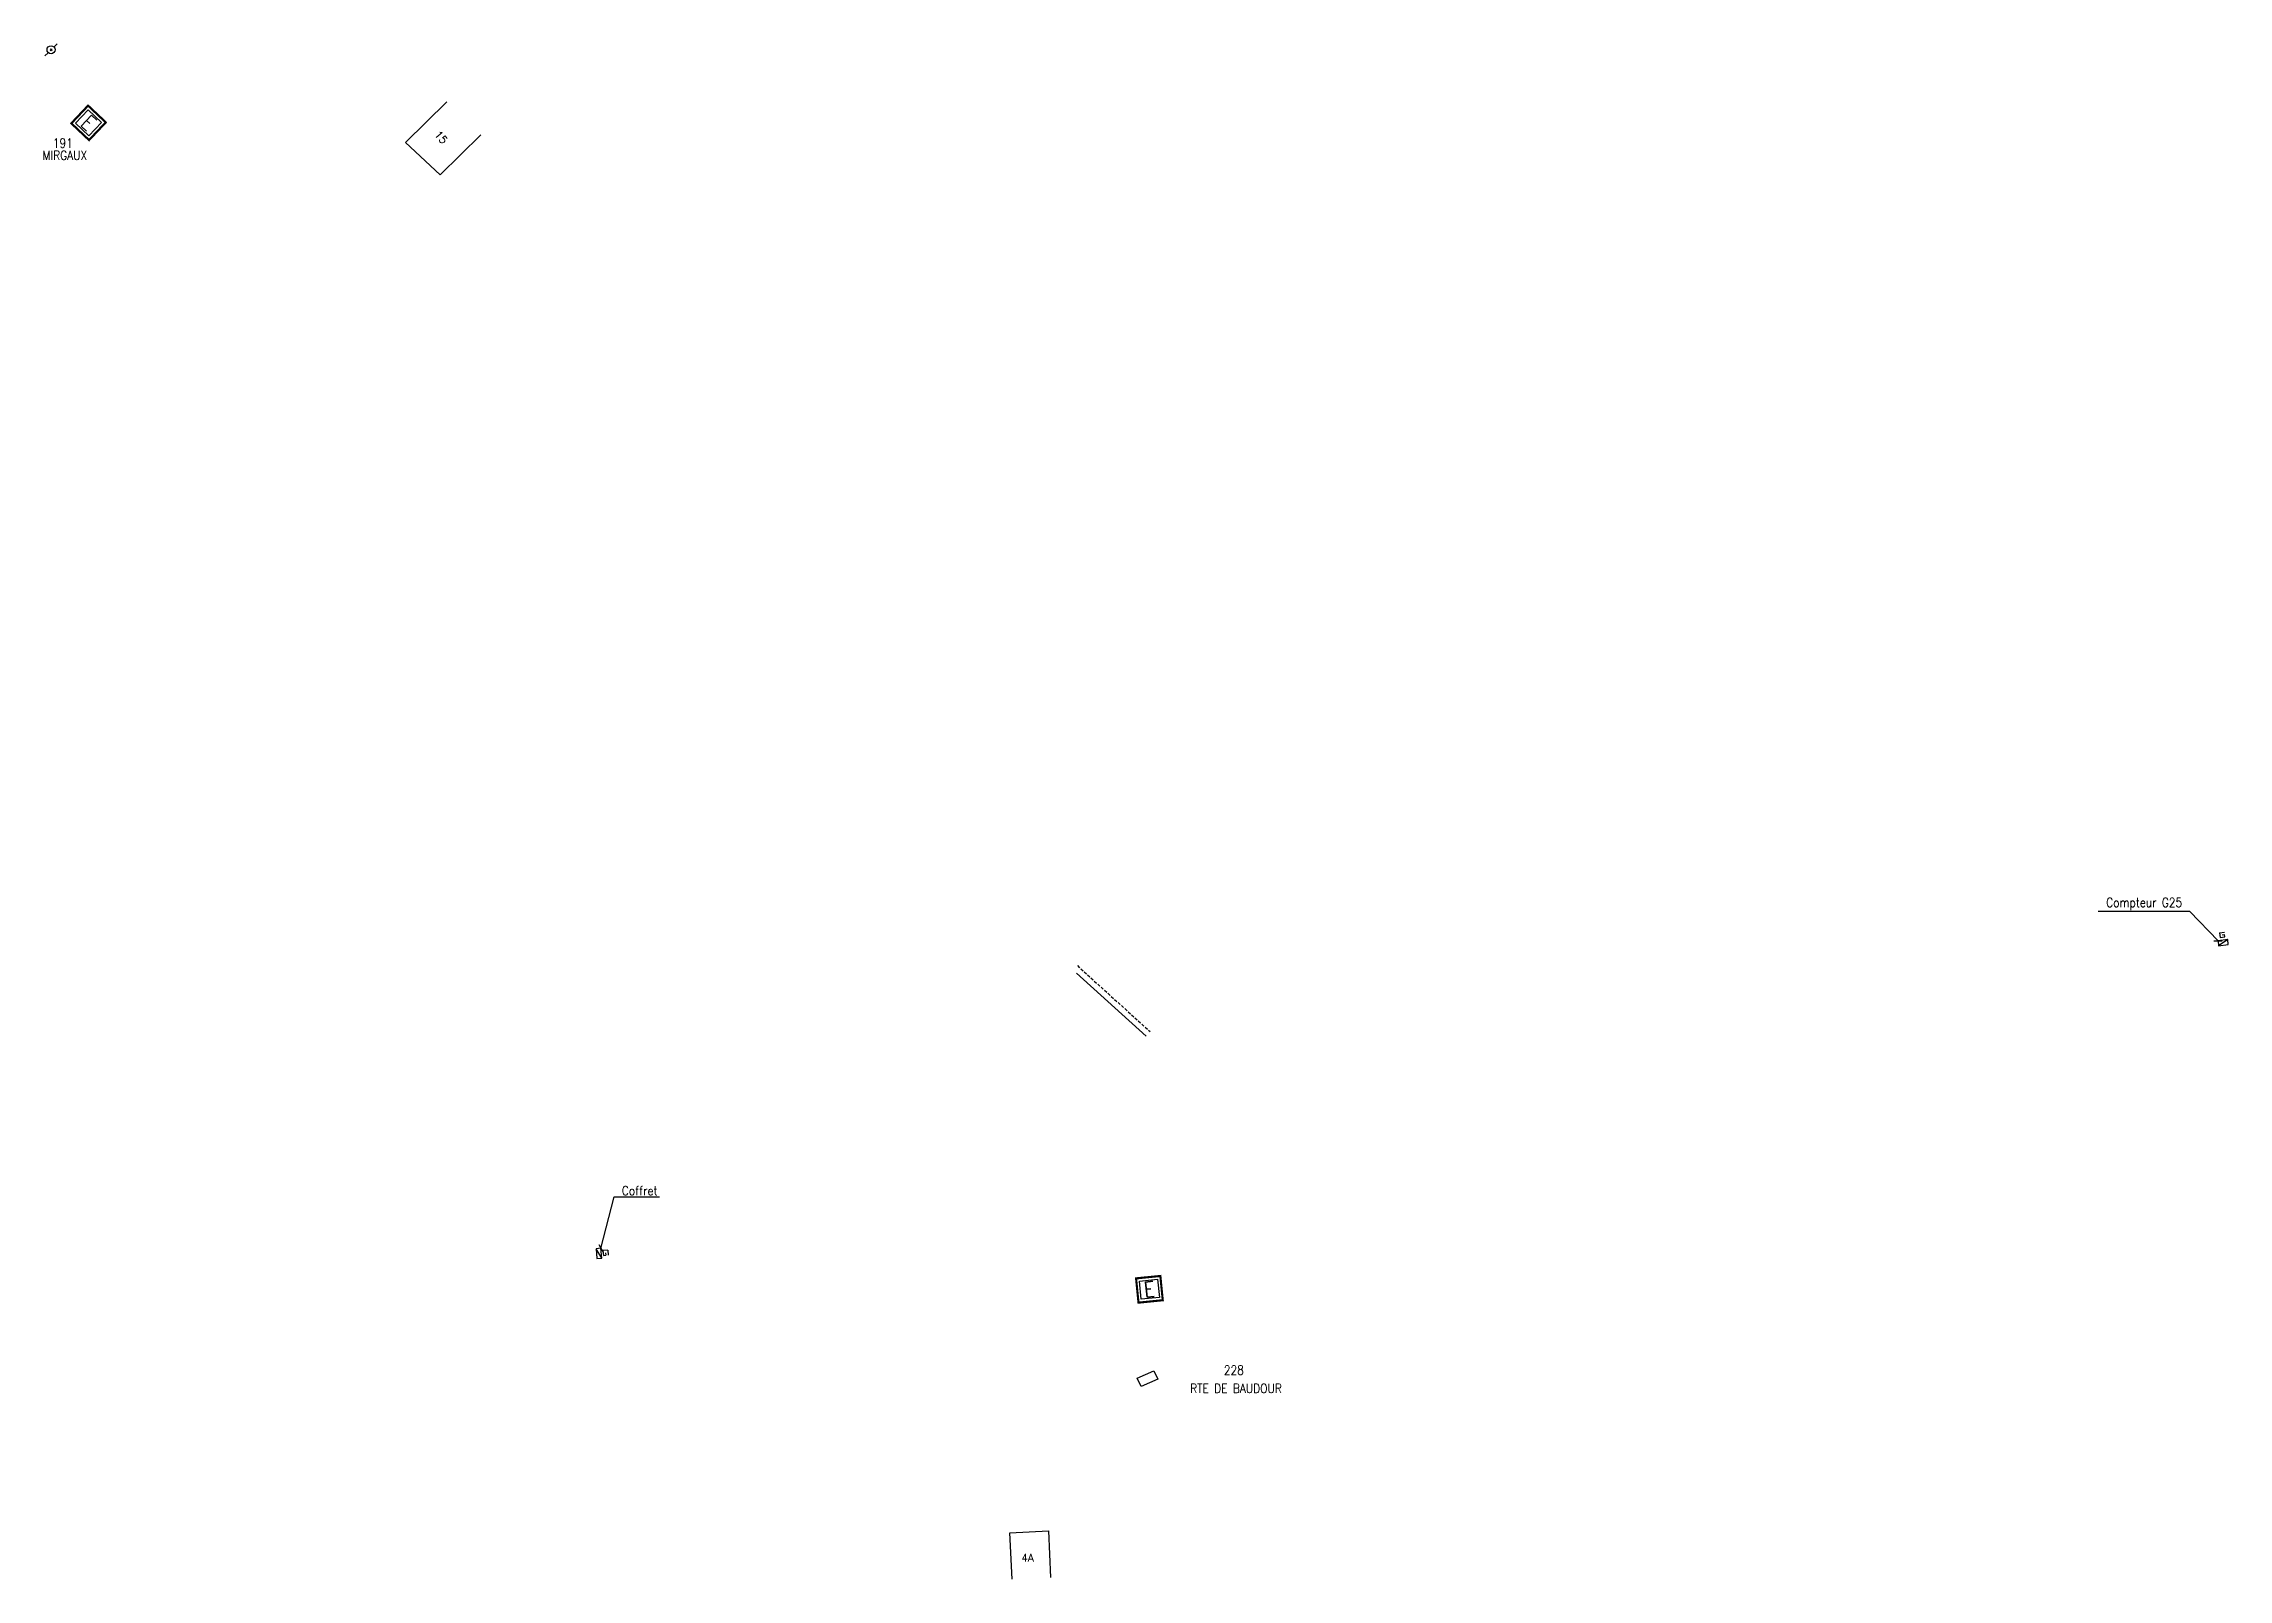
# Model space of a CAD drawing. Header units: millimetres. Extents: x 116000 to 116971, y 129059 to 129946.
# Drawn here: x 116025.6 to 116384, y 129352.3 to 129604.2 of the extents above; entities that cross this region are included whole.
import ezdxf
from ezdxf.enums import TextEntityAlignment as Align

# ---------------------------------------------------------------- set-up
doc = ezdxf.new("R2010")
doc.units = ezdxf.units.MM
doc.linetypes.add('DASHED', pattern=[0.75, 0.5, -0.25])
doc.layers.get('0').update_dxf_attribs({"linetype": 'CONTINUOUS'})
for name, color, linetype in [('M_200', 7, 'CONTINUOUS'), ('O_200', 7, 'CONTINUOUS'), ('W0100', 7, 'CONTINUOUS'), ('W0112', 1, 'DASHED'), ('W0310', 3, 'CONTINUOUS'), ('W0432', 7, 'CONTINUOUS'), ('W0473', 7, 'CONTINUOUS'), ('W0991', 7, 'CONTINUOUS')]:
    doc.layers.add(name, color=color, linetype=linetype)
doc.styles.add('M_ROMANS', font='ROMANS.shx', dxfattribs={"width": 0.75})
doc.styles.get("Standard").update_dxf_attribs({"font": 'romans.shx', "width": 0.85})
doc.dimstyles.get("Standard").update_dxf_attribs({"dimtxt": 1.5, "dimasz": 1, "dimexe": 1.25, "dimexo": 0.625, "dimgap": 0.25, "dimtad": 2, "dimzin": 0, "dimdsep": 46, "dimtxsty": 'Standard', "dimblk1": 'OBLIQUE', "dimblk2": 'OBLIQUE', "dimsah": 1, "dimcen": -0.5, "dimse1": 1, "dimse2": 1, "dimadec": 0, "dimazin": 0, "dimtfac": 1, "dimtofl": 0, "dimtmove": 2, "dimatfit": 3, "dimldrblk": 'OBLIQUE', "dimfxl": 0, "dimtolj": 1, "dimtzin": 0, "dimarcsym": 0})

msp = doc.modelspace()

# ---------------------------------------------------------------- texts
at = {"layer": 'W0432', "color": 252, "linetype": 'Continuous', "char_height": 1.5}
for s, insert, attachment_point in [('\\A1;Compteur G25', (116376.41, 129462.04), 9), ('\\A1;Coffret', (116120.46, 129415.26), 7)]:
    msp.add_mtext(s, dxfattribs=dict(at, insert=insert, attachment_point=attachment_point))
at = {"layer": 'W0991', "linetype": 'Continuous'}
msp.add_text('15', height=1.25, rotation=311.0868, dxfattribs=at).set_placement((116089.64, 129589.21))
at = {"layer": 'W0991', "color": 252}
msp.add_text('4A', height=1.25, dxfattribs=at).set_placement((116186, 129355.17))

# ---------------------------------------------------------------- blocks, each defined once
blk = doc.blocks.new('M_200_56')
at = {"color": 0, "linetype": 'Continuous', "const_width": 0.35, "flags": 128}
blk.add_lwpolyline([(2, 2), (2, -2), (-2, -2), (-2, 2)], close=True, dxfattribs=at)
at = {"color": 0, "linetype": 'Continuous'}
blk.add_lwpolyline([(-1.5, 1.5), (1.5, 1.5), (1.5, -1.5), (-1.5, -1.5)], close=True, dxfattribs=at)
at = {"color": 0, "linetype": 'Continuous', "width": 0.85}
blk.add_text('E', height=2.5, dxfattribs=at).set_placement((0, 0), align=Align.MIDDLE_CENTER)
for tag, p in [('NUM', (0, 15.06)), ('NOM', (0, 8.65))]:
    blk.add_attdef(tag, text='', height=4, dxfattribs=at).set_placement(p, align=Align.MIDDLE)
at = {"color": 0, "linetype": 'Continuous', "style": 'M_ROMANS', "width": 0.75, "flags": 3}
for tag, p in [('DEF_COUP', (-0.13, -7.49)), ('DEF_LEG', (-0.13, -4.99)), ('DEF_TYPE', (-0.13, -9.99))]:
    blk.add_attdef(tag, text='', height=1.2, dxfattribs=at).set_placement(p, align=Align.MIDDLE)
blk = doc.blocks.new('T473')
for p, q in [((-0.166667, 0.166667), (0.166667, -0.166667)), ((-0.166667, -0.166667), (0.166667, 0.166667)), ((0.500001, 0.500001), (1.000002, 1.000002)), ((-1.000002, -1.000002), (-0.500001, -0.500001))]:
    blk.add_line(p, q)
blk.add_ellipse((0, 0), major_axis=(0.471405, 0.471405), ratio=1, start_param=5.4977871438, end_param=11.780972451)
blk = doc.blocks.new('M_200_59')
at = {"layer": 'M_200', "color": 0, "linetype": 'Continuous', "const_width": 0.35, "flags": 128}
blk.add_lwpolyline([(4, 4), (4, 0), (0, 0), (0, 4)], close=True, dxfattribs=at)
at = {"layer": 'M_200', "color": 0, "linetype": 'Continuous'}
blk.add_lwpolyline([(0.5, 3.5), (3.5, 3.5), (3.5, 0.5), (0.5, 0.5)], close=True, dxfattribs=at)
at = {"layer": 'M_200', "insert": (2, 2), "char_height": 2.5, "width": 4, "attachment_point": 5}
blk.add_mtext('E', dxfattribs=at)
at = {"layer": 'M_200', "color": 0, "linetype": 'Continuous', "width": 0.85}
for tag, p in [('NUM', (2, 17.06)), ('NOM', (2, 10.65))]:
    blk.add_attdef(tag, text='', height=4, dxfattribs=at).set_placement(p, align=Align.MIDDLE)
at = {"layer": 'M_200', "color": 0, "linetype": 'Continuous', "style": 'M_ROMANS', "width": 0.75, "flags": 3}
for tag, p in [('DEF_LEG', (1.87, -2.99)), ('DEF_COUP', (1.87, -5.49)), ('DEF_TYPE', (1.87, -7.99))]:
    blk.add_attdef(tag, text='', height=1.2, dxfattribs=at).set_placement(p, align=Align.MIDDLE)
blk = doc.blocks.new('*U9')
at = {"flags": 128}
for points in [[(0.8, 0.8), (-0.8, 0.8)], [(-0.8, 0.8), (-0.8, 0)], [(0.8, 0.8), (-0.8, 0)], [(-0.8, 0), (0.8, 0)], [(-0.4, 1.89), (-0.4, 1.09)], [(-0.4, 1.09), (0.4, 1.09)], [(-0.39, 1.89), (0.41, 1.89)], [(0, 1.49), (0.4, 1.49)], [(0.4, 1.09), (0.4, 1.49)], [(0.8, 0), (0.8, 0.8)]]:
    blk.add_lwpolyline(points, dxfattribs=at)
blk = doc.blocks.new('_OBLIQUE')
at = {"color": 0, "linetype": 'ByBlock'}
blk.add_line((-0.5, -0.5), (0.5, 0.5), dxfattribs=at)
blk = doc.blocks.new('T432')
at = {"flags": 128}
for points in [[(0.8, 0.8), (-0.8, 0.8)], [(-0.8, 0.8), (-0.8, 0)], [(0.8, 0.8), (-0.8, 0)], [(-0.8, 0), (0.8, 0)], [(-0.4, 2.1), (-0.4, 1.3)], [(-0.4, 1.3), (0.4, 1.3)], [(-0.39, 2.1), (0.41, 2.1)], [(0, 1.7), (0.4, 1.7)], [(0.4, 1.3), (0.4, 1.7)], [(0.8, 0), (0.8, 0.8)]]:
    blk.add_lwpolyline(points, dxfattribs=at)
blk = doc.blocks.new('O_200_01')
at = {"flags": 128}
blk.add_lwpolyline([(-1.5, 0.75), (1.5, 0.75), (1.5, -0.75), (-1.5, -0.75), (-1.5, 0.75)], dxfattribs=at)
at = {"color": 0, "linetype": 'Continuous', "width": 0.75, "flags": 3}
for tag, p in [('DEF_COUP', (0.5, -7.5)), ('DEF_LEG', (0.5, -5)), ('DEF_TYPE', (0.5, -10))]:
    blk.add_attdef(tag, text='', height=1.2, dxfattribs=at).set_placement(p, align=Align.MIDDLE)

# ---------------------------------------------------------------- linework, layer by layer
at = {"layer": 'W0100', "color": 252}
msp.add_lwpolyline([(116097.33, 129589.18), (116090.65, 129582.62), (116084.95, 129587.95), (116091.73, 129594.61)], dxfattribs=at)
at = {"layer": 'W0100', "color": 252, "flags": 128}
msp.add_lwpolyline([(116184.47, 129352.26), (116184.12, 129359.9), (116190.42, 129360.2), (116190.78, 129352.54)], dxfattribs=at)
at = {"layer": 'W0112', "color": 252, "flags": 128}
msp.add_lwpolyline([(116195.18, 129452.92), (116207.11, 129442.1)], dxfattribs=at)
at = {"layer": 'W0310', "color": 252, "flags": 128}
msp.add_lwpolyline([(116195.05, 129451.68), (116206.44, 129441.36)], dxfattribs=at)

# ---------------------------------------------------------------- block references
at = {"layer": 'M_200'}
ref = msp.add_blockref('M_200_59', (116030.16, 129591.09), dxfattribs=dict(at, rotation=316.6444850312608))
ref.add_attrib('NUM', '191', dxfattribs={"color": 0, "linetype": 'Continuous', "height": 1.5, "width": 0.85}).set_placement((116028.76, 129587.85), align=Align.MIDDLE)
ref.add_attrib('NOM', 'MIRGAUX', dxfattribs={"color": 0, "linetype": 'Continuous', "height": 1.5, "width": 0.85}).set_placement((116029.07, 129585.84), align=Align.MIDDLE)
ref = msp.add_blockref('M_200_56', (116207, 129399.83), dxfattribs=dict(at, rotation=5.700455326770513))
ref.add_attrib('NUM', '228', dxfattribs={"layer": '0', "color": 0, "linetype": 'Continuous', "height": 1.5, "width": 0.85}).set_placement((116220.85, 129386.57), align=Align.MIDDLE)
ref.add_attrib('NOM', 'RTE DE BAUDOUR', dxfattribs={"layer": '0', "color": 0, "linetype": 'Continuous', "height": 1.5, "width": 0.85}).set_placement((116221.21, 129383.57), align=Align.MIDDLE)
at = {"layer": 'O_200', "rotation": 24.54691118588072}
msp.add_blockref('O_200_01', (116206.68, 129385.17), dxfattribs=at)
at = {"layer": 'W0432'}
for name, p, rotation in [('T432', (116383.18, 129456.29), 7.145842312472216), ('*U9', (116116.31, 129405.69), 275.0154426820173)]:
    msp.add_blockref(name, p, dxfattribs=dict(at, rotation=rotation))
at = {"layer": 'W0473'}
msp.add_blockref('T473', (116026.84, 129603.16), dxfattribs=at)

msp.set_redraw_order([(e.dxf.handle, doc.entitydb.next_handle()) for e in msp.query("TEXT MTEXT ATTDEF DIMENSION ARC_DIMENSION")])  # texts and dimensions are drawn at this point

# ---------------------------------------------------------------- leaders
at = {"layer": 'W0432', "color": 252, "linetype": 'Continuous', "annotation_type": 0, "has_hookline": 1}
for points, hookline_direction, text_width in [([(116382.28, 129456.99), (116377.66, 129461.79), (116376.66, 129461.79)], 1, 13.78), ([(116117.03, 129406.55), (116119.21, 129415.01), (116120.21, 129415.01)], 0, 6.19)]:
    msp.add_leader(points, dimstyle='Standard', dxfattribs=dict(at, hookline_direction=hookline_direction, text_width=text_width))

doc.saveas('drawing.dxf')
